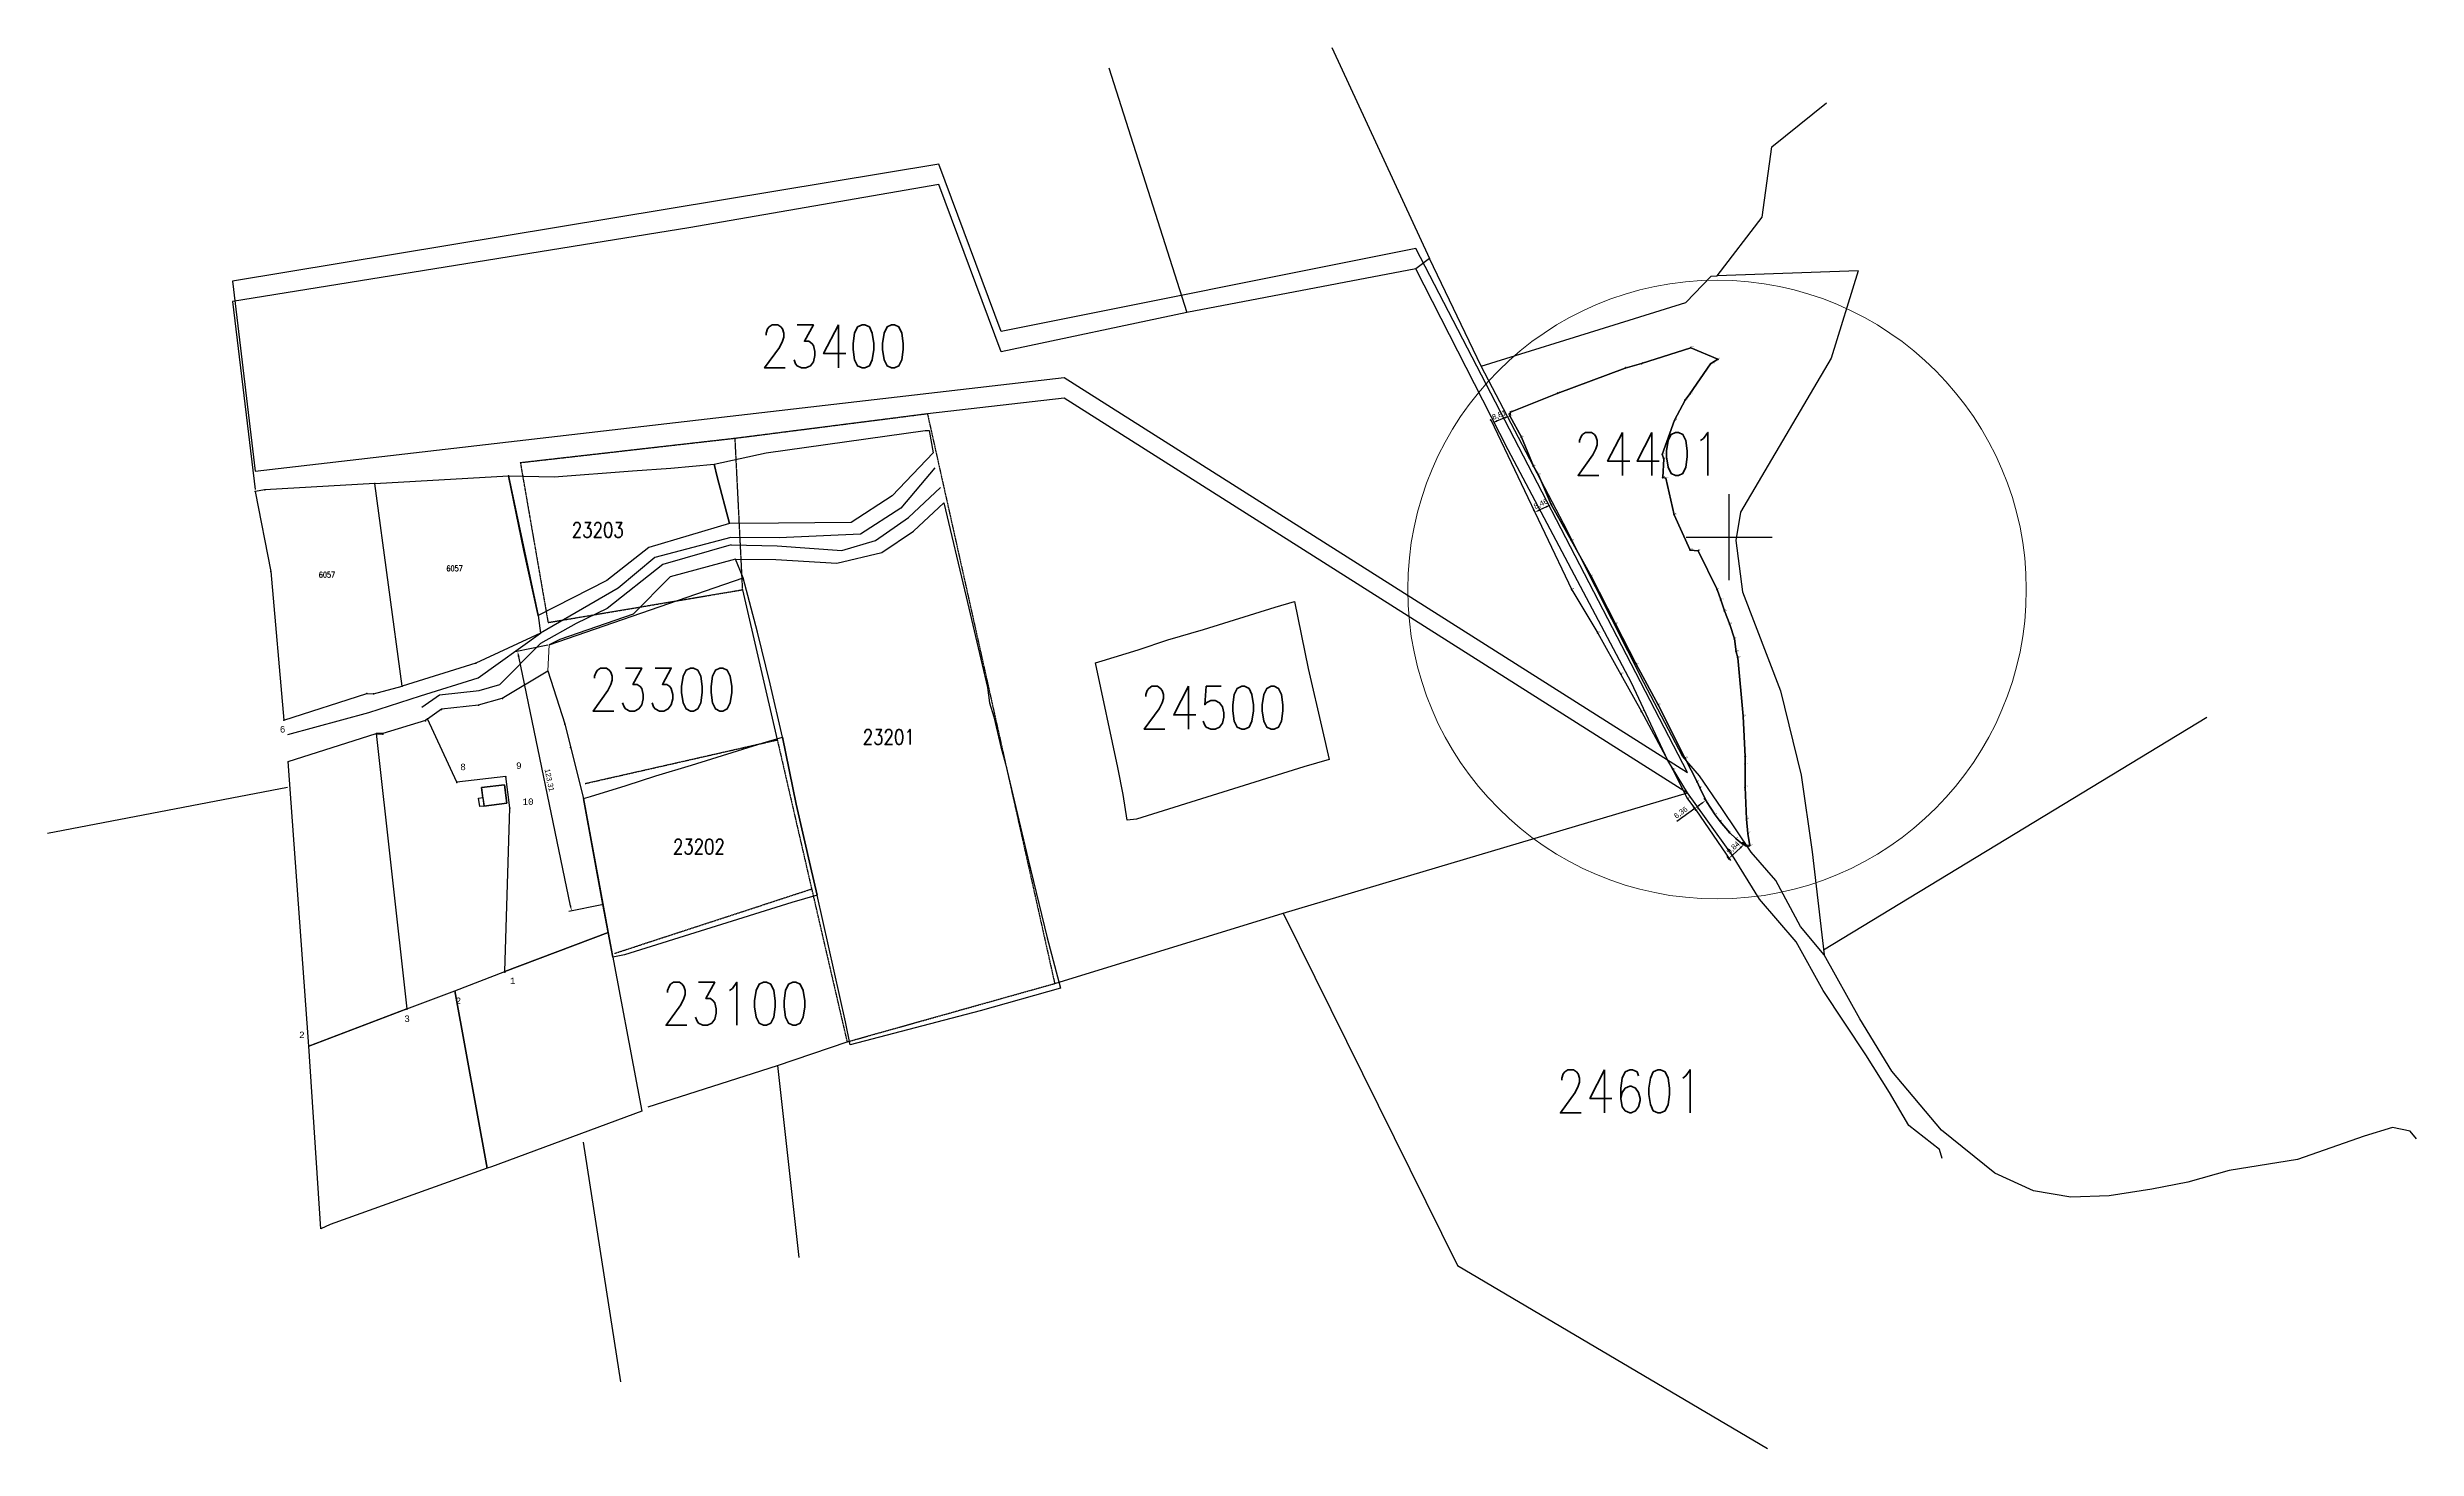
# Model space of a CAD drawing. Header units: millimetres. Extents: x 607233 to 608335, y 1320779 to 1321430.
import ezdxf
from ezdxf.enums import TextEntityAlignment as Align

# ---------------------------------------------------------------- set-up
doc = ezdxf.new("R2010")
doc.units = ezdxf.units.MM
doc.linetypes.add('DASHED2', pattern=[0.375, 0.25, -0.125])
for name, color, linetype in [('2', 1, 'Continuous'), ('4', 7, 'Continuous'), ('41', 1, 'Continuous'), ('42', 7, 'Continuous'), ('CVL_CUADCON_LIN', 8, 'Continuous'), ('CVL_CUADCON_TIT', 1, 'Continuous'), ('CVL_PUNTO', 2, 'Continuous'), ('CVL_PUNTO_NUM', 2, 'Continuous')]:
    doc.layers.add(name, color=color, linetype=linetype)
doc.layers.add('Point', color=5, linetype='Continuous', lineweight=100)
doc.layers.add('Point_Name', color=1, linetype='Continuous', lineweight=100)
doc.styles.add('MONOTXT4', font='MONOTXT4.shx')
doc.styles.add('ROMANS', font='ROMANS', dxfattribs={"height": 0.2})
doc.styles.get("Standard").update_dxf_attribs({"font": 'arial.ttf'})
doc.dimstyles.new('ISO-25', dxfattribs={"dimtxt": 2.5, "dimasz": 2.5, "dimexe": 1.25, "dimexo": 0.625, "dimtad": 1, "dimtxsty": 'Standard', "dimcen": 2.5, "dimadec": 0, "dimazin": 0, "dimtfac": 1, "dimtmove": 0, "dimatfit": 3, "dimfxl": 1, "dimarcsym": 0})

# ---------------------------------------------------------------- blocks, each defined once
blk = doc.blocks.new('COORD')
at = {"layer": '42', "color": 2, "linetype": 'Continuous'}
for p, q in [((0, -2), (0, 2)), ((-2, 0), (2, 0))]:
    blk.add_line(p, q, dxfattribs=at)
blk = doc.blocks.new('COORD$')
at = {"layer": '42', "color": 2, "linetype": 'Continuous'}
blk.add_blockref('COORD', (0, 0), dxfattribs=at)
blk = doc.blocks.new('*D3')
at = {"color": 0, "lineweight": -2, "transparency": 16777216}
for p, q in [((607465.9, 1321152.1), (607450.7, 1321149)), ((607476.5, 1321030.9), (607452.4, 1321146.8)), ((607491, 1321031.4), (607475.7, 1321028.2))]:
    blk.add_line(p, q, dxfattribs=at)
at = {"color": 0, "transparency": 16777216}
for points in [[(607452.8, 1321146.9), (607452, 1321146.7), (607451.9, 1321149.2)], [(607476.9, 1321031), (607476.1, 1321030.9), (607477, 1321028.5)]]:
    blk.add_solid(points, dxfattribs=at)
at = {"layer": 'Defpoints', "color": 0, "transparency": 16777216}
for p in [(607451.9, 1321149.2), (607466.5, 1321152.3), (607491.6, 1321031.5)]:
    blk.add_point(p, dxfattribs=at)
at = {"color": 0, "transparency": 16777216, "insert": (607466.5, 1321089.3), "char_height": 2.5, "attachment_point": 5, "rotation": 281.7203}
blk.add_mtext('123,31', dxfattribs=at)
blk = doc.blocks.new('*D4')
at = {"color": 0, "lineweight": -2, "transparency": 16777216}
for p, q in [((607904.8, 1321255.9), (607904.6, 1321256.5)), ((607910.9, 1321257.7), (607907.3, 1321256.3)), ((607913, 1321259.2), (607912.8, 1321259.7))]:
    blk.add_line(p, q, dxfattribs=at)
at = {"color": 0, "transparency": 16777216}
for points in [[(607907.2, 1321256.7), (607907.5, 1321255.9), (607905, 1321255.3)], [(607910.7, 1321258.1), (607911, 1321257.3), (607913.2, 1321258.6)]]:
    blk.add_solid(points, dxfattribs=at)
at = {"layer": 'Defpoints', "color": 0, "transparency": 16777216}
for p in [(607905, 1321255.3, 161.5), (607905, 1321255.3), (607913.2, 1321258.6, 161.6)]:
    blk.add_point(p, dxfattribs=at)
at = {"color": 0, "transparency": 16777216, "insert": (607908.3, 1321258.9), "char_height": 2.5, "attachment_point": 5, "rotation": 21.5166}
blk.add_mtext('8,81', dxfattribs=at)
blk = doc.blocks.new('*D5')
at = {"color": 0, "lineweight": -2, "transparency": 16777216}
for p, q in [((607924.6, 1321214.4), (607924.3, 1321215)), ((607930.2, 1321216.4), (607927.1, 1321214.9)), ((607932.7, 1321216.9), (607933, 1321216.3))]:
    blk.add_line(p, q, dxfattribs=at)
at = {"color": 0, "transparency": 16777216}
for points in [[(607926.9, 1321215.3), (607927.3, 1321214.5), (607924.8, 1321213.8)], [(607930, 1321216.7), (607930.4, 1321216), (607932.5, 1321217.4)]]:
    blk.add_solid(points, dxfattribs=at)
at = {"layer": 'Defpoints', "color": 0, "transparency": 16777216}
for p in [(607924.8, 1321213.8, 161.5), (607924.8, 1321213.8), (607932.5, 1321217.4, 161.1)]:
    blk.add_point(p, dxfattribs=at)
at = {"color": 0, "transparency": 16777216, "insert": (607927.7, 1321217.6), "char_height": 2.5, "attachment_point": 5, "rotation": 25.1423}
blk.add_mtext('8,46', dxfattribs=at)
blk = doc.blocks.new('*D6')
at = {"color": 0, "lineweight": -2, "transparency": 16777216}
for p, q in [((608016.9, 1321054.6), (608020.4, 1321057.8)), ((608022.6, 1321059.2), (608021.4, 1321060.5)), ((608015.4, 1321052.5), (608014.2, 1321053.8))]:
    blk.add_line(p, q, dxfattribs=at)
at = {"color": 0, "transparency": 16777216}
for points in [[(608016.6, 1321054.9), (608017.1, 1321054.3), (608015, 1321052.9)], [(608020.1, 1321058.2), (608020.7, 1321057.5), (608022.2, 1321059.5)]]:
    blk.add_solid(points, dxfattribs=at)
at = {"layer": 'Defpoints', "color": 0, "transparency": 16777216}
for p in [(608022.2, 1321059.5), (608023, 1321058.7, 161.6), (608015.8, 1321052, 161.5)]:
    blk.add_point(p, dxfattribs=at)
at = {"color": 0, "transparency": 16777216, "insert": (608017.2, 1321057.8), "char_height": 2.5, "attachment_point": 5, "rotation": 42.7446}
blk.add_mtext('9,84', dxfattribs=at)
blk = doc.blocks.new('*D7')
at = {"color": 0, "lineweight": -2, "transparency": 16777216}
for p, q in [((607999.2, 1321076.1), (607998.5, 1321077.1)), ((608002.3, 1321078.4), (608001.2, 1321077.6)), ((608004.3, 1321079.8), (608003.6, 1321080.9)), ((607999.2, 1321076.1), (607990.9, 1321070.1))]:
    blk.add_line(p, q, dxfattribs=at)
at = {"color": 0, "transparency": 16777216}
for points in [[(608001, 1321077.9), (608001.5, 1321077.3), (607999.2, 1321076.1)], [(608002.1, 1321078.7), (608002.6, 1321078.1), (608004.3, 1321079.9)]]:
    blk.add_solid(points, dxfattribs=at)
at = {"layer": 'Defpoints', "color": 0, "transparency": 16777216}
for p in [(608004.7, 1321079.3, 161.6), (607999.2, 1321076.1), (607999.6, 1321075.6, 161.5)]:
    blk.add_point(p, dxfattribs=at)
at = {"color": 0, "transparency": 16777216, "insert": (607992.8, 1321074.1), "char_height": 2.5, "attachment_point": 5, "rotation": 36.0784}
blk.add_mtext('6,36', dxfattribs=at)

msp = doc.modelspace()

# ---------------------------------------------------------------- linework, layer by layer
at = {"color": 3, "elevation": 161.55}
msp.add_lwpolyline([(607904.365, 1321256.722), (607941.983, 1321177.839), (607954.134, 1321157.697), (607964.877, 1321138.486), (607974.375, 1321121.177), (607989.066, 1321094.145), (607995.85, 1321080.701), (607999.653, 1321075.482), (608015.774, 1321052.046)], dxfattribs=at)
at = {"color": 2, "lineweight": 30}
for points, elevation in [([(607645.092, 1321241.377), (607625.981, 1321221.386), (607607.001, 1321209.067), (607573.184, 1321208.817), (607550.445, 1321208.545), (607544.665, 1321230.231), (607543.316, 1321236.2), (607567.435, 1321241.449), (607641.378, 1321251.853), (607643.249, 1321251.838), (607645.092, 1321241.377)], 171.887), ([(607553.169, 1321192.045), (607572.029, 1321191.804), (607600.326, 1321190.221), (607621.259, 1321195.116), (607636.025, 1321205.057), (607650.141, 1321218.247), (607660.479, 1321174.457), (607670.324, 1321132.447), (607671.279, 1321125.267), (607673.373, 1321118.743), (607676.507, 1321104.745), (607678.767, 1321096.823), (607689.174, 1321052.998), (607698.049, 1321016.035), (607704.301, 1320992.589), (607666.917, 1320982.151), (607606.57, 1320966.235), (607604.419, 1320977.015), (607591.193, 1321035.821), (607588.112, 1321049.25), (607581.426, 1321078.214), (607575.045, 1321109.258), (607569.383, 1321134.099), (607563.377, 1321158.073), (607556.728, 1321183.282), (607553.169, 1321192.045)], 172.834)]:
    msp.add_lwpolyline(points, dxfattribs=dict(at, elevation=elevation))
at = {"color": 3, "lineweight": 30}
for points, elevation in [([(607512.955, 1321197.511), (607493.37, 1321182.163), (607461.494, 1321165.82), (607454.784, 1321196.089), (607447.66, 1321230.74), (607468.914, 1321230.34), (607505.262, 1321233.027), (607523.195, 1321234.29), (607543.316, 1321236.2), (607544.665, 1321230.231), (607550.445, 1321208.545), (607512.955, 1321197.511)], 179.037), ([(607553.169, 1321192.045), (607522.771, 1321183.828), (607505.702, 1321166.512), (607471.565, 1321154.701), (607466.544, 1321152.27), (607539.235, 1321177.315), (607556.728, 1321183.282), (607553.169, 1321192.045)], 172.834)]:
    msp.add_lwpolyline(points, dxfattribs=dict(at, elevation=elevation))
at = {"color": 4}
for points, elevation in [([(607645.859, 1321234.419), (607630.019, 1321215.768), (607611.385, 1321203.629), (607573.547, 1321201.938), (607551.06, 1321202.051)], 171.887), ([(607551.185, 1321198.646), (607572.57, 1321198.257), (607602.575, 1321196.087), (607618.249, 1321200.635), (607633.584, 1321211.363), (607648.493, 1321225.255)], 172.143), ([(607551.06, 1321202.051), (607515.778, 1321192.869), (607498.686, 1321178.61), (607462.563, 1321157.69)], 171.887), ([(607551.185, 1321198.646), (607519.497, 1321189.475)], 172.143), ([(607519.497, 1321189.475), (607493.591, 1321169.077), (607479.13, 1321162.172), (607462.488, 1321152.803)], 172.143)]:
    msp.add_lwpolyline(points, dxfattribs=dict(at, elevation=elevation))
at = {"layer": '2', "color": 1, "linetype": 'Continuous'}
for p, q in [((607830.492, 1321429.871), (607875.856, 1321331.801)), ((607726.764, 1321420.346), (607762.985, 1321306.661)), ((607531.523, 1321346.042), (607319.312, 1321311.794)), ((607875.856, 1321331.801), (607869.518, 1321326.953)), ((607899.901, 1321281.773), (607875.856, 1321331.801)), ((607869.518, 1321326.953), (607762.985, 1321306.661)), ((608075.209, 1321326.058), (608009.688, 1321323.706)), ((607319.312, 1321311.794), (607329.81, 1321224.375)), ((607642.417, 1321259.668), (607706.007, 1321266.995)), ((607706.007, 1321266.995), (607995.821, 1321083.441)), ((607556.394, 1321177.805), (607572.626, 1321108.015)), ((607344.942, 1321085.934), (607233.277, 1321064.452)), ((607807.835, 1321027.423), (607995.821, 1321083.441)), ((607701.609, 1320994.794), (607807.835, 1321027.423)), ((607572.724, 1320956.77), (607605.084, 1320967.673)), ((607512.6, 1320937.467), (607572.724, 1320956.77)), ((607572.724, 1320956.77), (607582.706, 1320867.462)), ((607482.332, 1320920.99), (607499.665, 1320809.721))]:
    msp.add_line(p, q, dxfattribs=at)
at = {"layer": '2', "color": 7, "linetype": 'DASHED2', "true_color": 0xffffff}
for p, q in [((607552.874, 1321248.247), (607642.417, 1321259.668)), ((607642.417, 1321259.668), (607701.609, 1320994.794)), ((607453.167, 1321236.913), (607552.874, 1321248.247)), ((607552.874, 1321248.247), (607556.394, 1321177.805)), ((607453.167, 1321236.913), (607466.06, 1321162.577)), ((607466.06, 1321162.577), (607556.394, 1321177.805)), ((607483.319, 1321087.752), (607572.626, 1321108.015)), ((607572.626, 1321108.015), (607588.608, 1321038.736)), ((607496.888, 1321008.777), (607588.608, 1321038.736)), ((607588.608, 1321038.736), (607605.084, 1320967.673)), ((607605.084, 1320967.673), (607701.609, 1320994.794))]:
    msp.add_line(p, q, dxfattribs=at)
at = {"layer": '2', "color": 1, "linetype": 'Continuous'}
for points in [[(607762.985, 1321306.661), (607676.693, 1321288.348), (607647.817, 1321366.128), (607531.523, 1321346.042)], [(607995.821, 1321083.441), (607986.626, 1321098.419), (607969.74, 1321134.481), (607912.475, 1321242.903), (607869.518, 1321326.953)], [(607899.901, 1321281.773), (607961.671, 1321300.865), (607995.043, 1321311.25), (608006.829, 1321323.603), (608009.688, 1321323.706)], [(608075.209, 1321326.058), (608062.696, 1321285.496), (608020.464, 1321213.928), (608018.329, 1321200.728), (608021.447, 1321176.807), (608039.134, 1321130.899), (608048.741, 1321091.67), (608053.802, 1321056.039), (608059.336, 1321008.091)], [(608059.336, 1321008.091), (608048.367, 1321021.284), (608036.864, 1321042.613), (608025.387, 1321055.804), (608011.854, 1321076.11), (608001.387, 1321091.339), (607993.481, 1321100.471), (607975.584, 1321134.751), (607938.25, 1321208.645), (607899.901, 1321281.773)], [(608114.27, 1320913.394), (608112.986, 1320917.713), (608098.72, 1320928.863), (608089.778, 1320944.096), (608078.795, 1320961.611), (608058.879, 1320991.562), (608046.356, 1321014.159), (608029.267, 1321033.947), (608016.751, 1321054.256), (608004.5, 1321071.259), (607995.821, 1321083.441)], [(607807.835, 1321027.423), (607888.905, 1320863.78), (608033.1, 1320778.642)], [(608334.826, 1320922.63), (608331.765, 1320926.182), (608323.628, 1320927.94), (608310.426, 1320923.836), (608279.456, 1320913.074), (608247.706, 1320907.903), (608228.409, 1320902.512), (608211.647, 1320899.161), (608191.834, 1320896.057), (608174.047, 1320895.501), (608156.757, 1320898.506), (608138.688, 1320906.594), (608113.975, 1320926.615), (608090.763, 1320954.015), (608075.947, 1320978.386), (608059.336, 1321008.091)]]:
    msp.add_lwpolyline(points, dxfattribs=at)
at = {"layer": '4', "color": 6, "linetype": 'Continuous'}
msp.add_line((608059.07, 1321010.395), (608237.259, 1321118.608), dxfattribs=at)
msp.add_lwpolyline([(608009.688, 1321323.706), (608030.599, 1321350.906), (608035.1, 1321383.708), (608060.471, 1321404.086)], dxfattribs=at)
at = {"layer": 'CVL_CUADCON_LIN', "color": 5, "ltscale": 0.5, "flags": 128}
msp.add_lwpolyline([(607995.821, 1321092.897), (607869.518, 1321336.409), (607676.693, 1321297.804), (607647.817, 1321375.584), (607319.312, 1321321.25), (607329.81, 1321232.954), (607706.007, 1321276.451)], close=True, dxfattribs=at)
at = {"layer": 'CVL_CUADCON_TIT', "color": 2, "lineweight": 30, "ltscale": 0.5, "flags": 128}
for points, elevation in [([(608001.578, 1321085.767), (608004.713, 1321079.34), (608008.632, 1321073.271), (608011.026, 1321070.16), (608015.285, 1321064.968), (608018.399, 1321062.114), (608021.05, 1321059.873), (608023.001, 1321058.725), (608024.132, 1321058.687), (608024.802, 1321058.839), (608023.956, 1321064.568), (608023.329, 1321071.188), (608022.632, 1321086.011), (608022.624, 1321096.745), (608022.604, 1321100.166), (608021.732, 1321119.03), (608019.213, 1321146.203), (608018.412, 1321149.003), (608017.657, 1321154.981), (608015.455, 1321161.706), (608013.014, 1321167.943), (608011.329, 1321173.053), (608009.559, 1321177.9), (608000.861, 1321195.915), (607997.054, 1321196.259), (607989.578, 1321212.667), (607985.722, 1321229.642), (607984.325, 1321229.919), (607984.814, 1321238.658), (607984.078, 1321240.606), (607989.839, 1321256.603), (607994.69, 1321265.975), (607996.933, 1321268.858), (608006.479, 1321282.797), (608009.986, 1321284.936), (607997.366, 1321290.306), (607974.447, 1321282.89), (607966.908, 1321280.83), (607935.268, 1321269.063), (607913.49, 1321260.401), (607913.223, 1321258.571), (607913.223, 1321258.571), (607918.612, 1321248.706), (607924.199, 1321235.212), (607926.49, 1321231.176), (607932.479, 1321217.431), (607941.867, 1321200.595), (607951.034, 1321184.099), (607962.408, 1321161.944), (607972.002, 1321143.231), (607982.207, 1321124.276), (607994.805, 1321099.408), (608000.312, 1321088.473), (608001.578, 1321085.767)], 169.438), ([(607913.223, 1321258.571), (607913.49, 1321260.401), (607935.268, 1321269.063), (607966.908, 1321280.83), (607974.447, 1321282.89), (607997.366, 1321290.306), (608009.986, 1321284.936), (608006.479, 1321282.797), (607996.933, 1321268.858), (607994.69, 1321265.975), (607989.839, 1321256.603), (607984.078, 1321240.606), (607984.814, 1321238.658), (607984.325, 1321229.919), (607985.722, 1321229.642), (607989.578, 1321212.667), (607997.054, 1321196.259), (608000.861, 1321195.915), (608009.559, 1321177.9), (608011.329, 1321173.053), (608013.014, 1321167.943), (608015.455, 1321161.706), (608017.657, 1321154.981), (608018.412, 1321149.003), (608019.213, 1321146.203), (608021.732, 1321119.03), (608022.604, 1321100.166), (608022.624, 1321096.745), (608022.632, 1321086.011), (608023.329, 1321071.188), (608023.956, 1321064.568), (608024.802, 1321058.839), (608024.132, 1321058.687), (608023.001, 1321058.725), (608021.05, 1321059.873), (608018.399, 1321062.114), (608015.285, 1321064.968), (608011.026, 1321070.16), (608008.632, 1321073.271), (608004.713, 1321079.34), (608001.578, 1321085.767), (608000.312, 1321088.473), (607994.805, 1321099.408), (607982.207, 1321124.276), (607972.002, 1321143.231), (607962.408, 1321161.944), (607951.034, 1321184.099), (607941.867, 1321200.595), (607932.479, 1321217.431), (607926.49, 1321231.176), (607924.199, 1321235.212), (607918.612, 1321248.706), (607913.223, 1321258.571)], 161.558)]:
    msp.add_lwpolyline(points, dxfattribs=dict(at, elevation=elevation))
at = {"layer": 'CVL_CUADCON_TIT', "color": 41, "ltscale": 0.5, "true_color": 0xf4ee51, "flags": 128}
for points in [[(607398.161, 1321132.975), (607385.591, 1321227.215), (607334.381, 1321224.245), (607329.811, 1321223.495), (607337.131, 1321186.355), (607343.281, 1321117.115), (607381.831, 1321129.595), (607384.961, 1321129.425)], [(607448.322, 1321076.515), (607446.456, 1321091.042), (607423.605, 1321088.39), (607409.995, 1321117.774), (607409.054, 1321117.04), (607389.195, 1321110.962), (607386.065, 1321110.977), (607400.405, 1320983.007), (607422.681, 1320991.462), (607446.012, 1321000.314)], [(607434.327, 1321077.01), (607433.774, 1321080.941), (607435.754, 1321081.22), (607435.177, 1321085.87), (607445.795, 1321087.188), (607446.859, 1321078.616), (607436.247, 1321077.25)]]:
    msp.add_lwpolyline(points, close=True, dxfattribs=at)
for points in [[(607462.572, 1321157.621), (607432.451, 1321143.736), (607398.161, 1321132.975), (607385.591, 1321227.22), (607447.658, 1321230.739), (607461.492, 1321165.819), (607462.563, 1321157.69)], [(607400.405, 1320983.007), (607354.835, 1320965.717), (607354.065, 1320976.417), (607345.165, 1321098.037), (607386.065, 1321110.977), (607400.405, 1320983.007)], [(607435.754, 1321081.22), (607436.312, 1321077.258), (607434.327, 1321077.01), (607433.774, 1321080.941), (607435.688, 1321081.211)], [(607436.247, 1321077.25), (607446.859, 1321078.616), (607445.795, 1321087.188), (607435.177, 1321085.87), (607436.247, 1321077.25)]]:
    msp.add_lwpolyline(points, dxfattribs=at)
at = {"layer": 'CVL_CUADCON_TIT', "color": 2, "lineweight": 30, "ltscale": 0.5, "flags": 128}
msp.add_lwpolyline([(607720.512, 1321143.828), (607723.762, 1321144.743), (607740.351, 1321149.931), (607754.226, 1321154.451), (607770.836, 1321159.408), (607804.062, 1321169.747), (607813.084, 1321172.321), (607819.465, 1321141.277), (607826.15, 1321112.313), (607829.231, 1321098.884), (607817.383, 1321095.544), (607739.573, 1321071.138), (607735.385, 1321070.762), (607733.387, 1321082.678), (607730.907, 1321095.259), (607720.512, 1321143.828)], dxfattribs=at)
at = {"layer": 'CVL_CUADCON_TIT', "color": 4, "ltscale": 0.5, "flags": 128}
for points in [[(607345.01, 1321110.489), (607382.717, 1321120.818), (607406.718, 1321128.47), (607433.537, 1321136.802), (607462.563, 1321157.69)], [(607407.428, 1321123.157), (607415.521, 1321128.94), (607434.057, 1321131.024), (607443.641, 1321133.73), (607462.488, 1321152.803)]]:
    msp.add_lwpolyline(points, dxfattribs=at)
at = {"layer": 'CVL_CUADCON_TIT', "color": 4, "lineweight": 0, "ltscale": 0.5, "flags": 128}
msp.add_lwpolyline([(607466.011, 1321140.138), (607466.544, 1321152.27)], dxfattribs=at)
at = {"layer": 'CVL_CUADCON_TIT', "color": 2, "ltscale": 0.5, "flags": 128}
for points in [[(607446.019, 1321000.317), (607448.329, 1321076.518), (607446.461, 1321091.044), (607423.612, 1321088.393), (607410, 1321117.776), (607416.466, 1321122.397), (607433.763, 1321124.341), (607444.792, 1321127.455), (607466.011, 1321140.138), (607473.836, 1321115.512), (607476.425, 1321104.754), (607482.474, 1321080.765), (607494.002, 1321018.523), (607446.017, 1321000.316)], [(607437.779, 1320908.912), (607422.69, 1320991.466), (607446.019, 1321000.317), (607494.004, 1321018.524), (607509.713, 1320935.531), (607439.799, 1320909.636), (607437.779, 1320908.912)], [(607360.338, 1320880.823), (607354.835, 1320965.717), (607400.405, 1320983.007), (607422.681, 1320991.462), (607437.77, 1320908.908), (607364.686, 1320882.793), (607360.338, 1320880.823)]]:
    msp.add_lwpolyline(points, dxfattribs=at)
at = {"layer": 'CVL_CUADCON_TIT', "lineweight": 30, "ltscale": 0.5, "flags": 128}
msp.add_lwpolyline([(607386.088, 1321110.769), (607389.218, 1321110.755)], dxfattribs=at)
at = {"layer": 'CVL_CUADCON_TIT', "color": 3, "lineweight": 30, "ltscale": 0.5, "flags": 128}
msp.add_lwpolyline([(607482.474, 1321080.765), (607485.723, 1321081.68), (607502.313, 1321086.868), (607516.188, 1321091.389), (607532.797, 1321096.345), (607566.024, 1321106.684), (607575.045, 1321109.258), (607581.426, 1321078.214), (607588.112, 1321049.25), (607591.193, 1321035.821), (607579.345, 1321032.481), (607501.534, 1321008.075), (607496.182, 1321007.017), (607494.004, 1321018.524), (607491.593, 1321031.53), (607482.474, 1321080.765)], dxfattribs=at)
at = {"layer": 'CVL_CUADCON_TIT', "color": 4, "lineweight": 0, "ltscale": 0.5}
msp.add_circle((608009.559, 1321177.9, 166.716), 143.786, dxfattribs=at)
at = {"layer": 'CVL_PUNTO', "color": 2, "lineweight": 30, "ltscale": 0.5}
for p in [(607329.81, 1321223.5), (607334.38, 1321224.25), (607385.59, 1321227.22), (607447.66, 1321230.74), (607337.13, 1321186.36), (607461.494, 1321165.82), (607462.574, 1321157.621), (607432.452, 1321143.737), (607398.16, 1321132.98), (607466.029, 1321139.928), (607381.83, 1321129.6), (607384.96, 1321129.43), (607416.484, 1321122.188), (607433.781, 1321124.132), (607444.81, 1321127.246), (607343.28, 1321117.12), (607386.088, 1321110.769), (607389.218, 1321110.755), (607409.077, 1321116.832), (607410.018, 1321117.566), (607473.854, 1321115.303), (607476.443, 1321104.545), (607345.19, 1321097.83), (607423.628, 1321088.183), (607446.479, 1321090.834), (607448.345, 1321076.308), (607446.035, 1321000.107), (607422.704, 1320991.254), (607400.428, 1320982.799)]:
    msp.add_point(p, dxfattribs=at)
at = {"layer": 'Point'}
for p in [(607997.366, 1321290.306, 158.116), (607966.908, 1321280.83, 158.586), (607974.447, 1321282.89, 158.458), (608006.479, 1321282.797, 160.025), (608009.986, 1321284.936, 160.636), (607935.268, 1321269.063, 160.97), (607994.69, 1321265.975, 161.957), (607996.933, 1321268.858, 161.67), (607904.365, 1321256.722, 161.55), (607913.223, 1321258.571, 161.558), (607913.49, 1321260.401, 162.173), (607989.839, 1321256.603, 160.654), (607918.612, 1321248.706, 165.2), (607924.199, 1321235.212, 161.16), (607926.49, 1321231.176, 160.269), (607984.078, 1321240.606, 166.076), (607984.814, 1321238.658, 169.217), (607984.325, 1321229.919, 170.007), (607985.722, 1321229.642, 171.907), (607932.479, 1321217.431, 161.091), (607989.578, 1321212.667, 167.531), (607941.867, 1321200.595, 163.726), (607997.054, 1321196.259, 173.701), (608000.861, 1321195.915, 160.871), (607941.983, 1321177.839, 166.289), (607951.034, 1321184.099, 166.526), (608009.559, 1321177.9, 166.716), (608011.329, 1321173.053, 167.935), (608013.014, 1321167.943, 167.605), (607954.134, 1321157.697, 167.803), (607962.408, 1321161.944, 167.22), (608015.455, 1321161.706, 168.64), (608017.657, 1321154.981, 169.047), (607972.002, 1321143.231, 168.434), (608018.412, 1321149.003, 168.896), (608019.213, 1321146.203, 169.076), (607964.877, 1321138.486, 167.911), (607974.375, 1321121.177, 168.915), (607982.207, 1321124.276, 168.634), (608021.732, 1321119.03, 169.77), (607994.805, 1321099.408, 170.129), (608022.604, 1321100.166, 169.419), (607989.066, 1321094.145, 169.925), (608000.312, 1321088.473, 169.478), (608022.624, 1321096.745, 169.483), (607995.85, 1321080.701, 170.432), (608001.578, 1321085.767, 169.438), (608004.713, 1321079.34, 170.244), (608022.632, 1321086.011, 169.654), (607999.653, 1321075.482, 170.912), (608008.632, 1321073.271, 169.917), (608011.026, 1321070.16, 169.906), (608023.329, 1321071.188, 169.696), (608015.285, 1321064.968, 169.978), (608018.399, 1321062.114, 169.863), (608021.05, 1321059.873, 169.741), (608023.001, 1321058.725, 169.525), (608023.956, 1321064.568, 169.703), (608024.132, 1321058.687, 169.428), (608024.802, 1321058.839, 169.406)]:
    msp.add_point(p, dxfattribs=at)

# ---------------------------------------------------------------- block references
at = {"layer": '42', "color": 2, "linetype": 'Continuous', "xscale": 10, "yscale": 10}
msp.add_blockref('COORD$', (608015.272, 1321202.212), dxfattribs=at)

# ---------------------------------------------------------------- texts
at = {"layer": '41', "color": 7, "linetype": 'Continuous', "style": 'ROMANS', "width": 0.8}
for s, height, p in [('23400', 20, (607598.998, 1321290.9)), ('24401', 20, (607977.207, 1321240.946)), ('23203', 7.0445, (607489.191, 1321205.595)), ('6057', 2.6029, (607422.6, 1321187.719)), ('6057', 2.6029, (607363.251, 1321184.765)), ('23300', 20, (607519.223, 1321131.431)), ('24500', 20, (607775.52, 1321122.939)), ('23201', 7.0445, (607624.458, 1321109.353)), ('23202', 7.0445, (607536.197, 1321058.405)), ('23100', 20, (607553.17, 1320985.378)), ('24601', 20, (607968.953, 1320944.69))]:
    msp.add_text(s, height=height, dxfattribs=at).set_placement(p, align=Align.MIDDLE)
at = {"layer": 'CVL_PUNTO_NUM', "color": 2, "lineweight": 30, "ltscale": 0.5, "style": 'MONOTXT4'}
for s, p in [('6', (607341.331, 1321111.445)), ('8', (607425.226, 1321093.966)), ('9', (607451.191, 1321094.549)), ('10', (607454.156, 1321077.805)), ('1', (607448.295, 1320994.549)), ('3', (607399.21, 1320976.924)), ('2', (607423.053, 1320985.265)), ('2', (607350.306, 1320969.416))]:
    msp.add_text(s, height=3, dxfattribs=at).set_placement(p)
at = {"layer": 'Point_Name'}
for s, p in [('p39', (607997.366, 1321290.556)), ('p41', (607966.908, 1321281.08)), ('p40', (607974.447, 1321283.14)), ('r37p38', (608006.479, 1321283.047)), ('p37', (608009.986, 1321285.186)), ('p42', (607935.268, 1321269.313)), ('p35', (607994.69, 1321266.225)), ('p36', (607996.933, 1321269.108)), ('c45', (607904.365, 1321256.972)), ('p44', (607913.223, 1321258.821)), ('p43', (607913.49, 1321260.651)), ('p34', (607989.839, 1321256.853)), ('p46', (607918.612, 1321248.956)), ('p47', (607924.199, 1321235.462)), ('p48', (607926.49, 1321231.426)), ('p33', (607984.078, 1321240.856)), ('p32', (607984.814, 1321238.908)), ('p31', (607984.325, 1321230.169)), ('p30', (607985.722, 1321229.892)), ('p49', (607932.479, 1321217.681)), ('p29', (607989.578, 1321212.917)), ('p50', (607941.867, 1321200.845)), ('p28', (607997.054, 1321196.509)), ('p27', (608000.861, 1321196.165)), ('c52', (607941.983, 1321178.089)), ('p51', (607951.034, 1321184.349)), ('p26', (608009.559, 1321178.15)), ('p25', (608011.329, 1321173.303)), ('p24', (608013.014, 1321168.193)), ('c54', (607954.134, 1321157.947)), ('c53', (607962.408, 1321162.194)), ('p23', (608015.455, 1321161.956)), ('p22', (608017.657, 1321155.231)), ('p55', (607972.002, 1321143.481)), ('p21', (608018.412, 1321149.253)), ('p20', (608019.213, 1321146.453)), ('c56', (607964.877, 1321138.736)), ('c58', (607974.375, 1321121.427)), ('p57', (607982.207, 1321124.526)), ('p19', (608021.732, 1321119.28)), ('p59', (607994.805, 1321099.658)), ('p18', (608022.604, 1321100.416)), ('c60', (607989.066, 1321094.395)), ('p61', (608000.312, 1321088.723)), ('p17', (608022.624, 1321096.995)), ('cp2', (607995.85, 1321080.951)), ('p1', (608001.578, 1321086.017)), ('p3', (608004.713, 1321079.59)), ('p16', (608022.632, 1321086.261)), ('cp4', (607999.653, 1321075.732)), ('p5', (608008.632, 1321073.521)), ('p6', (608011.026, 1321070.41)), ('p7', (608015.285, 1321065.218)), ('p15', (608023.329, 1321071.438)), ('p8', (608018.399, 1321062.364)), ('p9', (608021.05, 1321060.123)), ('p10', (608023.001, 1321058.975)), ('p14', (608023.956, 1321064.818)), ('p12', (608024.132, 1321058.937)), ('p13', (608024.802, 1321059.089))]:
    msp.add_text(s, height=0.5, dxfattribs=at).set_placement(p)

# ---------------------------------------------------------------- dimensions: what is measured, and where the dimension line sits
for p1, p2, distance, picture, middle in [((607913.223, 1321258.571, 161.558), (607905.025, 1321255.339, 161.55), -0.01, '*D4', (607908.34, 1321258.944)), ((607932.479, 1321217.431, 161.091), (607924.817, 1321213.836, 161.55), 0, '*D5', (607927.744, 1321217.559)), ((607491.593, 1321031.53), (607466.544, 1321152.27), 14.938, '*D3', (607466.525, 1321089.298)), ((608004.713, 1321079.34, 161.558), (607999.571, 1321075.594, 161.55), -0.645, '*D7', (607992.784, 1321074.079)), ((608015.774, 1321052.046, 161.55), (608023.001, 1321058.725, 161.558), 1.114, '*D6', (608017.188, 1321057.766))]:
    dim = msp.add_aligned_dim(p1=p1, p2=p2, distance=distance, dimstyle='ISO-25')
    dim.commit()
    dim.dimension.update_dxf_attribs({"geometry": picture, "text_midpoint": middle})

doc.saveas('drawing.dxf')
